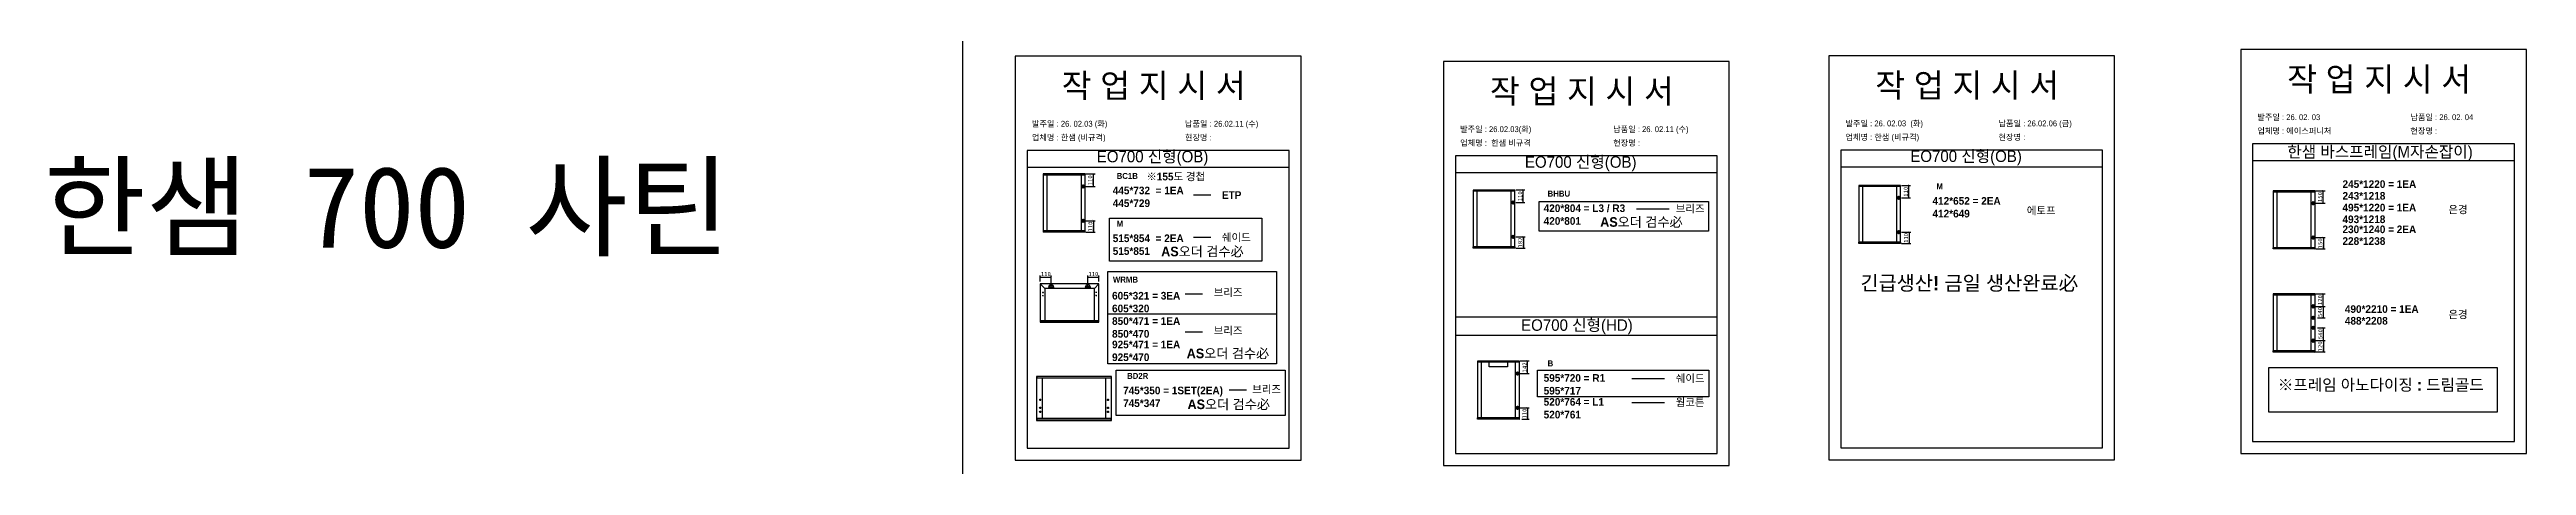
# Model space of a CAD drawing. Header units: millimetres. Extents: x -44117 to 256353, y -2095463 to 65325.
# Drawn here: x 104930 to 119495, y -687746 to -685299 of the extents above; entities that cross this region are included whole.
import ezdxf

# ---------------------------------------------------------------- set-up
doc = ezdxf.new("R2010")
doc.units = ezdxf.units.MM
doc.header["$LTSCALE"] = 10
doc.layers.add('Layer1', color=7, linetype='Continuous', lineweight=70)
doc.styles.add('MtX_Gulim', font='')
doc.styles.get('MtX_Gulim').set_extended_font_data('Gulim', bold=True)
doc.dimstyles.new('ISO-25', dxfattribs={"dimtxt": 2.5, "dimasz": 2.5, "dimexe": 1, "dimexo": 1, "dimtad": 1, "dimtxsty": 'Standard', "dimblk": 'ARCHTICK', "dimcen": 2.5, "dimadec": 0, "dimazin": 0, "dimtfac": 1, "dimtmove": 0, "dimatfit": 3, "dimfxl": 0, "dimarcsym": 0})

msp = doc.modelspace()

# ---------------------------------------------------------------- texts
at = {"linetype": 'Continuous', "style": 'MtX_Gulim'}
for s, height, p in [('BC1B', 35.049344, (111204.64354, -686059.81392)), ('BHBU', 35.049344, (113738.59834, -686164.25393)), ('M', 35.04934, (116025.14529, -686121.05133)), ('M', 35.04934, (111204.64354, -686341.05577)), ('WRMB', 35.049344, (111182.55568, -686669.77287)), ('B', 35.04934, (113738.59834, -687162.64023)), ('BD2R', 35.049344, (111265.72975, -687236.21304))]:
    msp.add_text(s, height=height, dxfattribs=at).set_placement(p)
at = {"color": 1, "linetype": 'Continuous', "style": 'MtX_Gulim'}
for s, height, p in [('AS오더 검수必', 56.637867, (114047.90531, -686341.70993)), ('AS오더 검수必', 56.637867, (111466.37683, -686515.09936)), ('긴급생산! 금일 생산완료必', 84.9568, (115578.16461, -686715.18787)), ('AS오더 검수必', 56.637867, (111616.42752, -687114.63966)), ('AS오더 검수必', 56.637867, (111621.36502, -687414.18144))]:
    msp.add_text(s, height=height, dxfattribs=at).set_placement(p)
at = {"attachment_point": 1}
for s, width, gutter_width, heights, insert, char_height in [('{\\fGulim|b0|i0|c129|p50;작 업 지 시 서}', 3307.3198183, 12.5, [-155.84554], (110881.54481, -685441.73128), 140), ('{\\fGulim|b0|i0|c129|p50;작 업 지 시 서}', 3307.3198183, 12.5, [-155.84554], (115665.19972, -685439.72247), 140), ('{\\fGulim|b0|i0|c129|p50;작 업 지 시 서}', 3307.3198183, 12.5, [-155.84554], (118087.41807, -685403.11201), 140), ('{\\fGulim|b0|i0|c129|p50;작 업 지 시 서}', 3307.3198183, 12.5, [-155.84554], (113399.31359, -685473.73878), 140), ('\\pt11;{\\fGulim|b0|i0|c129|p50;발주일 : 26. 02.03 (화)}', 3307.3198183, 12.5, [34.50412], (110706.33545, -685718.4517), 34.3), ('{\\fGulim|b0|i0|c129|p50;납품일 : 26.02.11 (수)}', 3307.3198183, 12.5, [35.09023], (111606.31344, -685718.4517), 34.3), ('\\pt11;{\\fGulim|b0|i0|c129|p50;발주일 : 26. 02.03  (화)}', 3307.3198183, 12.5, [34.50412], (115489.99036, -685716.44289), 34.3), ('{\\fGulim|b0|i0|c129|p50;납품일 : 26.02.06 (금)}', 3307.3198183, 12.5, [35.09023], (116389.96834, -685716.44289), 34.3), ('\\pt11;{\\fGulim|b0|i0|c129|p50;발주일 : 26. 02. 03}', 3307.3198183, 12.5, [34.50412], (117912.20872, -685679.83244), 34.3), ('{\\fGulim|b0|i0|c129|p50;납품일 : 26. 02. 04}', 3307.3198183, 12.5, [35.09023], (118812.1867, -685679.83244), 34.3), ('{\\fGulim|b0|i0|c129|p50;업체명 : 한샘 (비규격)}', 3307.3198183, 12.5, [36.11279], (110706.33545, -685799.10788), 34.3), ('{\\fGulim|b0|i0|c129|p50;현장명 : }', 3307.3198183, 12.5, [-38.2735], (111606.31344, -685799.10788), 34.3), ('{\\fGulim|b0|i0|c129|p50;업체명 :  한샘 비규격}', 3307.3198183, 12.5, [36.11279], (113224.10423, -685831.11537), 34.3), ('\\pt11;{\\fGulim|b0|i0|c129|p50;발주일 : 26.02.03(화)}', 3307.3198183, 12.5, [34.50412], (113224.10423, -685750.4592), 34.3), ('{\\fGulim|b0|i0|c129|p50;현장명 : }', 3307.3198183, 12.5, [-38.2735], (114124.08221, -685831.11537), 34.3), ('{\\fGulim|b0|i0|c129|p50;납품일 : 26. 02.11 (수)}', 3307.3198183, 12.5, [57.68947], (114124.08221, -685750.4592), 34.3), ('{\\fGulim|b0|i0|c129|p50;업체명 : 한샘 (비규격)}', 3307.3198183, 12.5, [36.11279], (115489.99036, -685797.09907), 34.3), ('{\\fGulim|b0|i0|c129|p50;현장명 : }', 3307.3198183, 12.5, [-38.2735], (116389.96834, -685797.09907), 34.3), ('{\\fGulim|b0|i0|c129|p50;업체명 : 에이스퍼니처}', 3307.3198183, 12.5, [36.11279], (117912.20872, -685760.48861), 34.3), ('{\\fGulim|b0|i0|c129|p50;한샘 바스프레임(M자손잡이)}', 1597.0710432, 6.03612, [-85.06834], (118088.28502, -685866.54746), 67.6045736), ('{\\fGulim|b0|i0|c129|p50;현장명 : }', 3307.3198183, 12.5, [-38.2735], (118812.1867, -685760.48861), 34.3), ('{\\f굴림|b0|i0|c129|p50;한샘} 700 {\\f굴림|b0|i0|c129|p50;사틴}', 5072.1082947, 2395.6482, [-533.35869], (104895.62473, -685985.35486), 479.1296392), ('{\\fGulim|b0|i0|c129|p50;EO700 신형(OB)}', 1597.0710432, 6.03612, [-85.06834], (111087.57113, -685894.78568), 67.6045736), ('{\\fGulim|b0|i0|c129|p50;EO700 신형(OB)}', 1597.0710432, 6.03612, [-85.06834], (113605.33991, -685926.79317), 67.6045736), ('{\\fGulim|b0|i0|c129|p50;EO700 신형(OB)}', 1597.0710432, 6.03612, [-85.06834], (115871.22604, -685892.77687), 67.6045736), ('{\\f굴림|b1|i0|c129|p50;445*732  = 1EA\\P\\C1;445*729}', 13607.1496112, 175, [-121.36905], (111181.41638, -686105.50096), 45), ('{\\f굴림|b1|i0|c129|p50;※155도 경첩}', 13607.1496112, 175, [-50.11905], (111379.27457, -686023.85131), 45), ('{\\f굴림|b1|i0|c129|p50;ETP}', 13607.1496112, 175, [-46.07143], (111823.4158, -686132.21411), 45), ('{\\f굴림|b1|i0|c129|p50;245*1220 = 1EA }', 13607.1496112, 175, [-46.36905], (118412.8079, -686068.10117), 45), ('{\\f굴림|b1|i0|c129|p50;\\C1;243*1218}', 13607.1496112, 175, [-46.25], (118412.8079, -686136.91103), 45), ('{\\f굴림|b1|i0|c129|p50;420*804 = L3 / R3^J\\C1;420*801}', 13607.1496112, 175, [-125.41667], (113715.37118, -686209.94097), 45), ('{\\f굴림|b1|i0|c129|p50;브리즈}', 13607.1496112, 175, [-50], (114492.32212, -686212.48159), 45), ('{\\f굴림|b1|i0|c129|p50;412*652 = 2EA\\P\\C1;412*649}', 13607.1496112, 175, [-121.36905], (116001.91813, -686166.73837), 45), ('{\\f굴림|b1|i0|c129|p50;에토프}', 13607.1496112, 175, [-50.05952], (116556.40225, -686223.80911), 45), ('{\\f굴림|b1|i0|c129|p50;495*1220 = 1EA }', 13607.1496112, 175, [-46.36905], (118412.8079, -686206.2068), 45), ('{\\f굴림|b1|i0|c129|p50;\\C1;493*1218}', 13607.1496112, 175, [-46.25], (118412.8079, -686275.01666), 45), ('{\\f굴림|b1|i0|c129|p50;은경}', 13607.1496112, 175, [-50.11905], (119035.70007, -686217.96415), 45), ('{\\f굴림|b1|i0|c129|p50;515*854  = 2EA\\P\\C1;515*851}', 13607.1496112, 175, [-121.36905], (111181.41638, -686386.74281), 45), ('{\\f굴림|b1|i0|c129|p50;쉐이드}', 13607.1496112, 175, [-50], (111823.4158, -686381.36498), 45), ('{\\f굴림|b1|i0|c129|p50;230*1240 = 2EA }', 13607.1496112, 175, [46.36905], (118412.8079, -686334.09818), 45), ('{\\f굴림|b1|i0|c129|p50;\\C1;228*1238}', 13607.1496112, 175, [46.25], (118412.8079, -686402.90804), 45), ('{\\f굴림|b1|i0|c129|p50;605*321 = 3EA\\P\\C1;605*320}', 13607.1496112, 175, [-121.25], (111177.55048, -686724.51298), 45), ('{\\f굴림|b1|i0|c129|p50;브리즈}', 13607.1496112, 175, [-50], (111775.13492, -686704.71078), 45), ('{\\f굴림|b1|i0|c129|p50;850*471 = 1EA\\P\\C1;850*470}', 13607.1496112, 175, [-121.36905], (111177.55048, -686873.54665), 45), ('{\\fGulim|b0|i0|c129|p50;EO700 신형(HD)}', 1597.0710432, 6.03612, [-85.06834], (113582.84805, -686885.87301), 67.6045736), ('{\\f굴림|b1|i0|c129|p50;490*2210 = 1EA }', 13607.1496112, 175, [-46.36905], (118426.87317, -686803.07104), 45), ('{\\f굴림|b1|i0|c129|p50;\\C1;488*2208}', 13607.1496112, 175, [-46.19048], (118426.87317, -686871.8809), 45), ('{\\f굴림|b1|i0|c129|p50;은경}', 13607.1496112, 175, [-50.11905], (119035.70007, -686834.95365), 45), ('{\\f굴림|b1|i0|c129|p50;925*471 = 1EA\\P\\C1;925*470}', 13607.1496112, 175, [-121.36905], (111177.55048, -687011.43762), 45), ('{\\f굴림|b1|i0|c129|p50;브리즈}', 13607.1496112, 175, [-50], (111775.13492, -686929.7934), 45), ('{\\f굴림|b1|i0|c129|p50;745*350 = 1SET(2EA)^J\\C1;745*347}', 13607.1496112, 175, [-126.36905], (111242.50259, -687281.90008), 45), ('{\\f굴림|b1|i0|c129|p50;브리즈}', 13607.1496112, 175, [-50], (112001.39915, -687274.54674), 45), ('{\\f굴림|b1|i0|c129|p50;595*720 = R1^J\\C1;595*717}', 13607.1496112, 175, [-121.36905], (113715.37118, -687208.32727), 45), ('{\\f굴림|b1|i0|c129|p50;쉐이드}', 13607.1496112, 175, [-50], (114492.32212, -687210.86789), 45), ('{\\f굴림|b1|i0|c129|p50;※프레임 아노다이징 : 드림골드}', 20410.7244168, 262.5, [-75.26786], (118032.12391, -687237.40775), 67.5), ('{\\f굴림|b1|i0|c129|p50;520*764 = L1^J\\C1;520*761}', 13607.1496112, 175, [-121.36905], (113715.37118, -687349.00391), 45), ('{\\f굴림|b1|i0|c129|p50;웜코튼}', 13607.1496112, 175, [-48.57143], (114492.32212, -687351.54453), 45)]:
    msp.add_mtext_dynamic_manual_height_columns(s, width=width, gutter_width=gutter_width, heights=heights, dxfattribs=dict(at, insert=insert, char_height=char_height))

# ---------------------------------------------------------------- blocks, each defined once
blk = doc.blocks.new('_ArchTick')
at = {"color": 0, "linetype": 'ByBlock', "const_width": 0.15}
blk.add_lwpolyline([(-0.5, -0.5), (0.5, 0.5)], dxfattribs=at)
blk = doc.blocks.new('*D4724')
at = {"color": 0, "lineweight": -2}
for p, q in [((111024, -686031), (111078, -686031)), ((111024, -686104), (111078, -686104)), ((111068, -686104), (111068, -686031))]:
    blk.add_line(p, q, dxfattribs=at)
at = {"layer": 'Defpoints', "color": 0}
for p in [(111009, -686031), (111009, -686104), (111068, -686031)]:
    blk.add_point(p, dxfattribs=at)
at = {"color": 0, "lineweight": -2, "xscale": 10, "yscale": 10, "zscale": 10}
for p, rotation in [((111068, -686031), 90), ((111068, -686104), 270)]:
    blk.add_blockref('_ArchTick', p, dxfattribs=dict(at, rotation=rotation))
at = {"color": 0, "insert": (111049, -686068), "char_height": 25, "attachment_point": 5, "rotation": 90}
blk.add_mtext('110', dxfattribs=at)
blk = doc.blocks.new('*D4725')
at = {"color": 0, "lineweight": -2}
for p, q in [((111024, -686306), (111079, -686306)), ((111024, -686373), (111079, -686373)), ((111069, -686306), (111069, -686373))]:
    blk.add_line(p, q, dxfattribs=at)
at = {"layer": 'Defpoints', "color": 0}
for p in [(111009, -686306), (111009, -686373), (111069, -686373)]:
    blk.add_point(p, dxfattribs=at)
at = {"color": 0, "lineweight": -2, "xscale": 10, "yscale": 10, "zscale": 10}
for p, rotation in [((111069, -686306), 90), ((111069, -686373), 270)]:
    blk.add_blockref('_ArchTick', p, dxfattribs=dict(at, rotation=rotation))
at = {"color": 0, "insert": (111050, -686340), "char_height": 25, "attachment_point": 5, "rotation": 90}
blk.add_mtext('110', dxfattribs=at)
blk = doc.blocks.new('*D4726')
at = {"color": 0, "lineweight": -2}
for p, q in [((113577, -687131), (113631, -687131)), ((113621, -687205), (113621, -687131)), ((113577, -687205), (113631, -687205))]:
    blk.add_line(p, q, dxfattribs=at)
at = {"layer": 'Defpoints', "color": 0}
for p in [(113562, -687131), (113621, -687131), (113562, -687205)]:
    blk.add_point(p, dxfattribs=at)
at = {"color": 0, "lineweight": -2, "xscale": 10, "yscale": 10, "zscale": 10}
for p, rotation in [((113621, -687131), 90), ((113621, -687205), 270)]:
    blk.add_blockref('_ArchTick', p, dxfattribs=dict(at, rotation=rotation))
at = {"color": 0, "insert": (113603, -687168), "char_height": 25, "attachment_point": 5, "rotation": 90}
blk.add_mtext('142', dxfattribs=at)
blk = doc.blocks.new('*D4727')
at = {"color": 0, "lineweight": -2}
for p, q in [((113577, -687407), (113631, -687407)), ((113621, -687407), (113621, -687474)), ((113587, -687474), (113631, -687474))]:
    blk.add_line(p, q, dxfattribs=at)
at = {"layer": 'Defpoints', "color": 0}
for p in [(113562, -687407), (113572, -687474), (113621, -687474)]:
    blk.add_point(p, dxfattribs=at)
at = {"color": 0, "lineweight": -2, "xscale": 10, "yscale": 10, "zscale": 10}
for p, rotation in [((113621, -687407), 90), ((113621, -687474), 270)]:
    blk.add_blockref('_ArchTick', p, dxfattribs=dict(at, rotation=rotation))
at = {"color": 0, "insert": (113603, -687440), "char_height": 25, "attachment_point": 5, "rotation": 90}
blk.add_mtext('110', dxfattribs=at)
blk = doc.blocks.new('*D4728')
at = {"color": 0, "lineweight": -2}
for p, q in [((110755, -686663), (110755, -686628)), ((110755, -686638), (110820, -686638)), ((110820, -686675), (110820, -686628))]:
    blk.add_line(p, q, dxfattribs=at)
at = {"layer": 'Defpoints', "color": 0}
for p in [(110755, -686678), (110820, -686638), (110820, -686690)]:
    blk.add_point(p, dxfattribs=at)
at = {"color": 0, "lineweight": -2, "xscale": 10, "yscale": 10, "zscale": 10, "rotation": 180}
blk.add_blockref('_ArchTick', (110755, -686638), dxfattribs=at)
at = {"color": 0, "lineweight": -2, "xscale": 10, "yscale": 10, "zscale": 10}
blk.add_blockref('_ArchTick', (110820, -686638), dxfattribs=at)
at = {"color": 0, "insert": (110788, -686619), "char_height": 25, "attachment_point": 5}
blk.add_mtext('110', dxfattribs=at)
blk = doc.blocks.new('*D4729')
at = {"color": 0, "lineweight": -2}
for p, q in [((111035, -686675), (111035, -686628)), ((111035, -686638), (111100, -686638)), ((111100, -686663), (111100, -686628))]:
    blk.add_line(p, q, dxfattribs=at)
at = {"layer": 'Defpoints', "color": 0}
for p in [(111035, -686690), (111100, -686638), (111100, -686678)]:
    blk.add_point(p, dxfattribs=at)
at = {"color": 0, "lineweight": -2, "xscale": 10, "yscale": 10, "zscale": 10, "rotation": 180}
blk.add_blockref('_ArchTick', (111035, -686638), dxfattribs=at)
at = {"color": 0, "lineweight": -2, "xscale": 10, "yscale": 10, "zscale": 10}
blk.add_blockref('_ArchTick', (111100, -686638), dxfattribs=at)
at = {"color": 0, "insert": (111068, -686619), "char_height": 25, "attachment_point": 5}
blk.add_mtext('110', dxfattribs=at)
blk = doc.blocks.new('*D4730')
at = {"color": 0, "lineweight": -2}
for p, q in [((113551, -686125), (113605, -686125)), ((113595, -686199), (113595, -686125)), ((113551, -686199), (113605, -686199))]:
    blk.add_line(p, q, dxfattribs=at)
at = {"layer": 'Defpoints', "color": 0}
for p in [(113536, -686125), (113595, -686125), (113536, -686199)]:
    blk.add_point(p, dxfattribs=at)
at = {"color": 0, "lineweight": -2, "xscale": 10, "yscale": 10, "zscale": 10}
for p, rotation in [((113595, -686125), 90), ((113595, -686199), 270)]:
    blk.add_blockref('_ArchTick', p, dxfattribs=dict(at, rotation=rotation))
at = {"color": 0, "insert": (113577, -686162), "char_height": 25, "attachment_point": 5, "rotation": 90}
blk.add_mtext('110', dxfattribs=at)
blk = doc.blocks.new('*D4731')
at = {"color": 0, "lineweight": -2}
for p, q in [((113551, -686401), (113606, -686401)), ((113596, -686401), (113596, -686468)), ((113551, -686468), (113606, -686468))]:
    blk.add_line(p, q, dxfattribs=at)
at = {"layer": 'Defpoints', "color": 0}
for p in [(113536, -686401), (113536, -686468), (113596, -686468)]:
    blk.add_point(p, dxfattribs=at)
at = {"color": 0, "lineweight": -2, "xscale": 10, "yscale": 10, "zscale": 10}
for p, rotation in [((113596, -686401), 90), ((113596, -686468), 270)]:
    blk.add_blockref('_ArchTick', p, dxfattribs=dict(at, rotation=rotation))
at = {"color": 0, "insert": (113578, -686434), "char_height": 25, "attachment_point": 5, "rotation": 90}
blk.add_mtext('182', dxfattribs=at)
blk = doc.blocks.new('*D4732')
at = {"color": 0, "lineweight": -2}
for p, q in [((118256, -686130), (118310, -686130)), ((118300, -686203), (118300, -686130)), ((118256, -686203), (118310, -686203))]:
    blk.add_line(p, q, dxfattribs=at)
at = {"layer": 'Defpoints', "color": 0}
for p in [(118241, -686130), (118300, -686130), (118241, -686203)]:
    blk.add_point(p, dxfattribs=at)
at = {"color": 0, "lineweight": -2, "xscale": 10, "yscale": 10, "zscale": 10}
for p, rotation in [((118300, -686130), 90), ((118300, -686203), 270)]:
    blk.add_blockref('_ArchTick', p, dxfattribs=dict(at, rotation=rotation))
at = {"color": 0, "insert": (118281, -686167), "char_height": 25, "attachment_point": 5, "rotation": 90}
blk.add_mtext('150', dxfattribs=at)
blk = doc.blocks.new('*D4733')
at = {"color": 0, "lineweight": -2}
for p, q in [((118256, -686405), (118311, -686405)), ((118301, -686405), (118301, -686472)), ((118256, -686472), (118311, -686472))]:
    blk.add_line(p, q, dxfattribs=at)
at = {"layer": 'Defpoints', "color": 0}
for p in [(118241, -686405), (118241, -686472), (118301, -686472)]:
    blk.add_point(p, dxfattribs=at)
at = {"color": 0, "lineweight": -2, "xscale": 10, "yscale": 10, "zscale": 10}
for p, rotation in [((118301, -686405), 90), ((118301, -686472), 270)]:
    blk.add_blockref('_ArchTick', p, dxfattribs=dict(at, rotation=rotation))
at = {"color": 0, "insert": (118282, -686439), "char_height": 25, "attachment_point": 5, "rotation": 90}
blk.add_mtext('150', dxfattribs=at)
blk = doc.blocks.new('*D4734')
at = {"color": 0, "lineweight": -2}
for p, q in [((118256, -686736), (118310, -686736)), ((118300, -686810), (118300, -686736)), ((118256, -686810), (118310, -686810))]:
    blk.add_line(p, q, dxfattribs=at)
at = {"layer": 'Defpoints', "color": 0}
for p in [(118241, -686736), (118300, -686736), (118241, -686810)]:
    blk.add_point(p, dxfattribs=at)
at = {"color": 0, "lineweight": -2, "xscale": 10, "yscale": 10, "zscale": 10}
for p, rotation in [((118300, -686736), 90), ((118300, -686810), 270)]:
    blk.add_blockref('_ArchTick', p, dxfattribs=dict(at, rotation=rotation))
at = {"color": 0, "insert": (118281, -686773), "char_height": 25, "attachment_point": 5, "rotation": 90}
blk.add_mtext('120', dxfattribs=at)
blk = doc.blocks.new('*D4735')
at = {"color": 0, "lineweight": -2}
for p, q in [((118256, -687011), (118311, -687011)), ((118301, -687011), (118301, -687078)), ((118256, -687078), (118311, -687078))]:
    blk.add_line(p, q, dxfattribs=at)
at = {"layer": 'Defpoints', "color": 0}
for p in [(118241, -687011), (118241, -687078), (118301, -687078)]:
    blk.add_point(p, dxfattribs=at)
at = {"color": 0, "lineweight": -2, "xscale": 10, "yscale": 10, "zscale": 10}
for p, rotation in [((118301, -687011), 90), ((118301, -687078), 270)]:
    blk.add_blockref('_ArchTick', p, dxfattribs=dict(at, rotation=rotation))
at = {"color": 0, "insert": (118282, -687045), "char_height": 25, "attachment_point": 5, "rotation": 90}
blk.add_mtext('120', dxfattribs=at)
blk = doc.blocks.new('*D4736')
at = {"color": 0, "lineweight": -2}
for p, q in [((118266, -686935), (118311, -686935)), ((118266, -687011), (118311, -687011)), ((118301, -687011), (118301, -686935))]:
    blk.add_line(p, q, dxfattribs=at)
at = {"layer": 'Defpoints', "color": 0}
for p in [(118251, -686935), (118251, -687011), (118301, -686935)]:
    blk.add_point(p, dxfattribs=at)
at = {"color": 0, "lineweight": -2, "xscale": 10, "yscale": 10, "zscale": 10}
for p, rotation in [((118301, -686935), 90), ((118301, -687011), 270)]:
    blk.add_blockref('_ArchTick', p, dxfattribs=dict(at, rotation=rotation))
at = {"color": 0, "insert": (118282, -686973), "char_height": 25, "attachment_point": 5, "rotation": 90}
blk.add_mtext('540', dxfattribs=at)
blk = doc.blocks.new('*D4737')
at = {"color": 0, "lineweight": -2}
for p, q in [((118266, -686810), (118310, -686810)), ((118266, -686877), (118310, -686877)), ((118300, -686810), (118300, -686877))]:
    blk.add_line(p, q, dxfattribs=at)
at = {"layer": 'Defpoints', "color": 0}
for p in [(118251, -686810), (118251, -686877), (118300, -686877)]:
    blk.add_point(p, dxfattribs=at)
at = {"color": 0, "lineweight": -2, "xscale": 10, "yscale": 10, "zscale": 10}
for p, rotation in [((118300, -686810), 90), ((118300, -686877), 270)]:
    blk.add_blockref('_ArchTick', p, dxfattribs=dict(at, rotation=rotation))
at = {"color": 0, "insert": (118281, -686843), "char_height": 25, "attachment_point": 5, "rotation": 90}
blk.add_mtext('540', dxfattribs=at)
blk = doc.blocks.new('*D4738')
at = {"color": 0, "lineweight": -2}
for p, q in [((115819, -686098), (115873, -686098)), ((115863, -686171), (115863, -686098)), ((115819, -686171), (115873, -686171))]:
    blk.add_line(p, q, dxfattribs=at)
at = {"layer": 'Defpoints', "color": 0}
for p in [(115804, -686098), (115863, -686098), (115804, -686171)]:
    blk.add_point(p, dxfattribs=at)
at = {"color": 0, "lineweight": -2, "xscale": 10, "yscale": 10, "zscale": 10}
for p, rotation in [((115863, -686098), 90), ((115863, -686171), 270)]:
    blk.add_blockref('_ArchTick', p, dxfattribs=dict(at, rotation=rotation))
at = {"color": 0, "insert": (115845, -686135), "char_height": 25, "attachment_point": 5, "rotation": 90}
blk.add_mtext('110', dxfattribs=at)
blk = doc.blocks.new('*D4739')
at = {"color": 0, "lineweight": -2}
for p, q in [((115819, -686373), (115874, -686373)), ((115819, -686440), (115874, -686440)), ((115864, -686373), (115864, -686440))]:
    blk.add_line(p, q, dxfattribs=at)
at = {"layer": 'Defpoints', "color": 0}
for p in [(115804, -686373), (115804, -686440), (115864, -686440)]:
    blk.add_point(p, dxfattribs=at)
at = {"color": 0, "lineweight": -2, "xscale": 10, "yscale": 10, "zscale": 10}
for p, rotation in [((115864, -686373), 90), ((115864, -686440), 270)]:
    blk.add_blockref('_ArchTick', p, dxfattribs=dict(at, rotation=rotation))
at = {"color": 0, "insert": (115846, -686407), "char_height": 25, "attachment_point": 5, "rotation": 90}
blk.add_mtext('110', dxfattribs=at)

# ---------------------------------------------------------------- dimensions: what is measured, and where the dimension line sits
for base, p1, p2, text, picture, middle in [((111068.18245, -686030.85332), (111008.56868, -686104.4698), (111008.56868, -686030.85332), '110', '*D4724', (111049.43245, -686067.66156)), ((113595.4592, -686125.3713), (113535.84543, -686198.98778), (113535.84543, -686125.3713), '110', '*D4730', (113576.7092, -686162.17954)), ((115863.41805, -686097.83689), (115803.80428, -686171.45336), (115803.80428, -686097.83689), '110', '*D4738', (115844.66805, -686134.64513)), ((118300.22039, -686129.76441), (118240.60662, -686203.38089), (118240.60662, -686129.76441), '150', '*D4732', (118281.47039, -686166.57265)), ((111069.13593, -686373.23213), (111008.56868, -686306.34775), (111008.56868, -686373.23213), '110', '*D4725', (111050.38593, -686339.78994)), ((115864.37153, -686440.2157), (115803.80428, -686373.33132), (115803.80428, -686440.2157), '110', '*D4739', (115845.62153, -686406.77351)), ((118301.17387, -686472.14323), (118240.60662, -686405.25885), (118240.60662, -686472.14323), '150', '*D4733', (118282.42387, -686438.70104)), ((118300.22039, -686735.90042), (118240.60662, -686809.5169), (118240.60662, -686735.90042), '120', '*D4734', (118281.47039, -686772.70866)), ((118301.17387, -687078.27923), (118240.60662, -687011.39486), (118240.60662, -687078.27923), '120', '*D4735', (118282.42387, -687044.83705)), ((113621.45422, -687131.13657), (113561.84045, -687204.75305), (113561.84045, -687131.13657), '142', '*D4726', (113602.70422, -687167.94481)), ((113621.45422, -687473.51539), (113561.84045, -687406.63101), (113572.47843, -687473.51539), '110', '*D4727', (113602.70422, -687440.0732))]:
    dim = msp.add_linear_dim(base=base, p1=p1, p2=p2, angle=90, text=text, dimstyle='ISO-25', override={"dimscale": 10, "dimasz": 1, "dimexo": 1.5, "dimtxsty": 'Standard'})
    dim.commit()
    dim.dimension.update_dxf_attribs({"geometry": picture, "text_midpoint": middle})
for base, p1, p2, text, picture, middle in [((113596.41267, -686467.75012), (113535.84543, -686400.86574), (113535.84543, -686467.75012), '182', '*D4731', (113596.41267, -686434.30793)), ((118300.22039, -686876.79634), (118251.2446, -686809.5169), (118251.2446, -686876.79634), '540', '*D4737', (118300.22039, -686843.15662)), ((118301.17387, -686935.44585), (118251.2446, -687011.39486), (118251.2446, -686935.44585), '540', '*D4736', (118301.17387, -686973.42035))]:
    dim = msp.add_linear_dim(base=base, p1=p1, p2=p2, angle=90, text=text, dimstyle='ISO-25', override={"dimscale": 10, "dimasz": 1, "dimexo": 1.5, "dimtxsty": 'Standard'})
    dim.commit()
    dim.dimension.update_dxf_attribs({"geometry": picture, "text_midpoint": middle, "dimtype": 160})
for base, p1, p2, picture, middle in [((110819.78157, -686638.16151), (110755.26152, -686677.74191), (110819.78157, -686690.46834), '*D4728', (110787.52155, -686619.41151)), ((111099.85139, -686638.16151), (111035.33135, -686690.46834), (111099.85139, -686677.74191), '*D4729', (111067.59137, -686619.41151))]:
    dim = msp.add_linear_dim(base=base, p1=p1, p2=p2, text='110', dimstyle='ISO-25', override={"dimscale": 10, "dimasz": 1, "dimexo": 1.5, "dimtxsty": 'Standard'})
    dim.commit()
    dim.dimension.update_dxf_attribs({"geometry": picture, "text_midpoint": middle})

# ---------------------------------------------------------------- linework, layer by layer
for p, q in [((119424.61147, -685854.11923), (117884.61147, -685854.11923)), ((112218.7382, -685892.73849), (110678.7382, -685892.73849)), ((112218.7382, -685992.73849), (110678.7382, -685992.73849)), ((114736.50698, -685924.74599), (113196.50698, -685924.74599)), ((117002.39311, -685890.72968), (115462.39311, -685890.72968)), ((117002.39311, -685990.72968), (115462.39311, -685990.72968)), ((119424.61147, -685954.11923), (117884.61147, -685954.11923)), ((110772.70602, -686031.09928), (110772.70602, -686372.98616)), ((111019.20666, -686031.54201), (110772.70602, -686031.54201)), ((111019.20666, -686038.23217), (110772.70602, -686038.23217)), ((111018.9607, -686030.85332), (110772.95198, -686030.85332)), ((110794.59662, -686037.74025), (110794.59662, -686365.85328)), ((110997.0701, -686365.85328), (110997.0701, -686038.23217)), ((111017.97685, -686038.23217), (111017.97685, -686030.85332)), ((111019.20666, -686372.98616), (111019.20666, -686031.09928)), ((111757.95697, -686154.8194), (111656.33546, -686154.8194)), ((114736.50698, -686024.74599), (113196.50698, -686024.74599)), ((113299.98277, -686125.61727), (113299.98277, -686467.50415)), ((113546.48341, -686126.06), (113299.98277, -686126.06)), ((113546.48341, -686132.75016), (113299.98277, -686132.75016)), ((113546.23745, -686125.3713), (113300.22873, -686125.3713)), ((113321.87337, -686132.25823), (113321.87337, -686460.37127)), ((113524.34685, -686460.37127), (113524.34685, -686132.75016)), ((113545.2536, -686132.75016), (113545.2536, -686125.3713)), ((113546.48341, -686467.50415), (113546.48341, -686125.61727)), ((115567.94162, -686098.08285), (115567.94162, -686439.96973)), ((115814.44227, -686098.52558), (115567.94162, -686098.52558)), ((115814.44227, -686105.21574), (115567.94162, -686105.21574)), ((115814.1963, -686097.83689), (115568.18759, -686097.83689)), ((115589.83222, -686104.72382), (115589.83222, -686432.83685)), ((115792.3057, -686432.83685), (115792.3057, -686105.21574)), ((115813.21246, -686105.21574), (115813.21246, -686097.83689)), ((115814.44227, -686439.96973), (115814.44227, -686098.08285)), ((118004.74396, -686130.01037), (118004.74396, -686471.89726)), ((118251.2446, -686130.4531), (118004.74396, -686130.4531)), ((118251.2446, -686137.14326), (118004.74396, -686137.14326)), ((118250.99864, -686129.76441), (118004.98992, -686129.76441)), ((118026.63456, -686136.65134), (118026.63456, -686464.76437)), ((118229.10804, -686464.76437), (118229.10804, -686137.14326)), ((118250.01479, -686137.14326), (118250.01479, -686129.76441)), ((118251.2446, -686471.89726), (118251.2446, -686130.01037)), ((114262.27593, -686235.32649), (114454.41915, -686235.32649)), ((111019.20666, -686365.85328), (110772.70602, -686365.85328)), ((111019.20666, -686372.54344), (110772.70602, -686372.54344)), ((111018.9607, -686373.23213), (110772.95198, -686373.23213)), ((110773.93583, -686373.23213), (110773.93583, -686365.85328)), ((111017.97685, -686365.85328), (111017.97685, -686373.23213)), ((111757.95697, -686403.97027), (111656.33546, -686403.97027)), ((115814.44227, -686432.83685), (115567.94162, -686432.83685)), ((115814.44227, -686439.52701), (115567.94162, -686439.52701)), ((115814.1963, -686440.2157), (115568.18759, -686440.2157)), ((115569.17143, -686440.2157), (115569.17143, -686432.83685)), ((115813.21246, -686432.83685), (115813.21246, -686440.2157)), ((113546.48341, -686460.37127), (113299.98277, -686460.37127)), ((113546.48341, -686467.06143), (113299.98277, -686467.06143)), ((113546.23745, -686467.75012), (113300.22873, -686467.75012)), ((113301.21258, -686467.75012), (113301.21258, -686460.37127)), ((113545.2536, -686460.37127), (113545.2536, -686467.75012)), ((118251.2446, -686464.76437), (118004.74396, -686464.76437)), ((118251.2446, -686471.45453), (118004.74396, -686471.45453)), ((118250.99864, -686472.14323), (118004.98992, -686472.14323)), ((118005.97377, -686472.14323), (118005.97377, -686464.76437)), ((118250.01479, -686464.76437), (118250.01479, -686472.14323)), ((110754.96556, -686677.74191), (110754.96556, -686902.08224)), ((110781.30631, -686704.08266), (110755.05225, -686677.53263)), ((111099.85139, -686677.44595), (110755.26152, -686677.44595)), ((110768.28392, -686727.16782), (110774.20319, -686727.16782)), ((110771.24356, -686724.20818), (110771.24356, -686730.12745)), ((110781.30631, -686704.08266), (110781.30631, -686894.09122)), ((111073.80661, -686704.08266), (110781.30631, -686704.08266)), ((110835.92499, -686690.46834), (110803.63816, -686690.46834)), ((110808.83092, -686696.38761), (110804.09551, -686696.38761)), ((110806.46321, -686694.0199), (110806.46321, -686698.75532)), ((110819.78157, -686706.61176), (110819.78157, -686674.32493)), ((110835.46764, -686696.38761), (110830.73222, -686696.38761)), ((110833.09993, -686694.0199), (110833.09993, -686698.75532)), ((111019.18794, -686690.46834), (111051.47477, -686690.46834)), ((111024.38071, -686696.38761), (111019.64529, -686696.38761)), ((111022.013, -686694.0199), (111022.013, -686698.75532)), ((111035.33136, -686706.61176), (111035.33136, -686674.32493)), ((111051.01743, -686696.38761), (111046.28201, -686696.38761)), ((111048.64972, -686694.0199), (111048.64972, -686698.75532)), ((111073.80661, -686704.08266), (111100.06067, -686677.53263)), ((111073.80661, -686893.4993), (111073.80661, -686704.08266)), ((111086.82901, -686727.16782), (111080.90974, -686727.16782)), ((111083.86937, -686724.20818), (111083.86937, -686730.12745)), ((111100.14736, -686902.08224), (111100.14736, -686677.74191)), ((111709.67609, -686737.33586), (111608.05459, -686737.33586)), ((118004.74396, -686736.14638), (118004.74396, -687078.03326)), ((118251.2446, -686736.58911), (118004.74396, -686736.58911)), ((118250.99864, -686735.90042), (118004.98992, -686735.90042)), ((118250.01479, -686743.27927), (118250.01479, -686735.90042)), ((118251.2446, -687078.03326), (118251.2446, -686736.14638)), ((110768.28392, -686746.10948), (110774.20319, -686746.10948)), ((110771.24356, -686743.14984), (110771.24356, -686749.06911)), ((111086.82901, -686746.10948), (111080.90974, -686746.10948)), ((111083.86937, -686743.14984), (111083.86937, -686749.06911)), ((112144.86779, -686856.47492), (111152.47069, -686856.47492)), ((114736.50698, -686873.37434), (113196.50698, -686873.37434)), ((118251.2446, -686743.27927), (118004.74396, -686743.27927)), ((118026.63456, -686742.78735), (118026.63456, -687070.90038)), ((118229.10804, -687070.90038), (118229.10804, -686743.27927)), ((110754.96556, -686893.4993), (111100.14736, -686893.4993)), ((110754.96556, -686901.5495), (111099.85139, -686901.5495)), ((110755.26152, -686902.3782), (111099.85139, -686902.3782)), ((110756.44538, -686893.4993), (110756.44538, -686902.3782)), ((111098.66754, -686902.3782), (111098.66754, -686893.4993)), ((111709.67609, -686962.41849), (111608.05459, -686962.41849)), ((114736.50698, -686980.3443), (113196.50698, -686980.3443)), ((113325.97779, -687131.38253), (113325.97779, -687473.26942)), ((113572.47843, -687131.82526), (113325.97779, -687131.82526)), ((113572.47843, -687138.51542), (113325.97779, -687138.51542)), ((113572.23247, -687131.13657), (113326.22375, -687131.13657)), ((113347.86839, -687138.0235), (113347.86839, -687466.13653)), ((113550.34187, -687466.13653), (113550.34187, -687138.51542)), ((113571.24862, -687138.51542), (113571.24862, -687131.13657)), ((113572.47843, -687473.26942), (113572.47843, -687131.38253)), ((118251.2446, -687070.90038), (118004.74396, -687070.90038)), ((118251.2446, -687077.59054), (118004.74396, -687077.59054)), ((118250.99864, -687078.27923), (118004.98992, -687078.27923)), ((118005.97377, -687078.27923), (118005.97377, -687070.90038)), ((118250.01479, -687070.90038), (118250.01479, -687078.27923)), ((110733.75196, -687222.25127), (110733.75196, -687480.69334)), ((111174.36236, -687222.91774), (110733.75196, -687222.91774)), ((111174.36236, -687232.98884), (110733.75196, -687232.98884)), ((111173.9921, -687221.88101), (110734.12222, -687221.88101)), ((110735.60326, -687221.88101), (110735.60326, -687232.98884)), ((110767.07543, -687232.98884), (110767.07543, -687469.95577)), ((111141.03888, -687469.95577), (111141.03888, -687232.98884)), ((111172.51105, -687221.88101), (111172.51105, -687232.98884)), ((111174.36236, -687480.69334), (111174.36236, -687222.25127)), ((111968.19477, -687301.74354), (111866.57781, -687301.74354)), ((114234.41917, -687233.71279), (114426.56239, -687233.71279)), ((110760.96613, -687359.61804), (110748.74752, -687359.61804)), ((110760.96613, -687407.01143), (110748.74752, -687407.01143)), ((110760.96613, -687430.70812), (110748.74752, -687430.70812)), ((110754.85682, -687353.50874), (110754.85682, -687365.72734)), ((110754.85682, -687400.90212), (110754.85682, -687413.12073)), ((110754.85682, -687424.59882), (110754.85682, -687436.81743)), ((111147.14819, -687359.61804), (111159.36679, -687359.61804)), ((111147.14819, -687407.01143), (111159.36679, -687407.01143)), ((111147.14819, -687430.70812), (111159.36679, -687430.70812)), ((111153.25749, -687353.50874), (111153.25749, -687365.72734)), ((111153.25749, -687400.90212), (111153.25749, -687413.12073)), ((111153.25749, -687424.59882), (111153.25749, -687436.81743)), ((113572.47843, -687466.13653), (113325.97779, -687466.13653)), ((113327.2076, -687473.51539), (113327.2076, -687466.13653)), ((113571.24862, -687466.13653), (113571.24862, -687473.51539)), ((114234.41917, -687374.38943), (114426.56239, -687374.38943)), ((111174.36236, -687469.95577), (110733.75196, -687469.95577)), ((111174.36236, -687480.02687), (110733.75196, -687480.02687)), ((110734.12222, -687481.0636), (111173.9921, -687481.0636)), ((110735.60326, -687469.95577), (110735.60326, -687481.0636)), ((111172.51105, -687481.0636), (111172.51105, -687469.95577)), ((113572.47843, -687472.82669), (113325.97779, -687472.82669)), ((113572.23247, -687473.51539), (113326.22375, -687473.51539))]:
    msp.add_line(p, q)
at = {"color": 1}
for p in [(110300.49669, 21924.9366), (110300.49669, 14161.07811), (110300.49669, 18584.38997), (110300.49669, 10820.53148), (110300.49669, 18627.87121), (110300.49669, 10864.01272), (110300.49669, 15287.32457), (110300.49669, 7523.46608), (110300.49669, 3746.75115), (110300.49669, 21924.9366), (110300.49669, 14161.07811), (110300.49669, 18584.38997), (110300.49669, 10820.53148), (110300.49669, 18627.87121), (110300.49669, 10864.01272), (110300.49669, 15287.32457), (110300.49669, 7523.46608), (110300.49669, 3746.75115), (110300.49669, 21924.9366), (110300.49669, 14161.07811), (110300.49669, 18584.38997), (110300.49669, 10820.53148), (110300.49669, 18627.87121), (110300.49669, 10864.01272), (110300.49669, 15287.32457), (110300.49669, 7523.46608), (110300.49669, 3746.75115), (110300.49669, 21924.9366), (110300.49669, 14161.07811), (110300.49669, 18584.38997), (110300.49669, 10820.53148), (110300.49669, 18627.87121), (110300.49669, 10864.01272), (110300.49669, 15287.32457), (110300.49669, 7523.46608), (110300.49669, 3746.75115), (110300.49669, 21924.9366), (110300.49669, 14161.07811), (110300.49669, 18584.38997), (110300.49669, 10820.53148), (110300.49669, 18627.87121), (110300.49669, 10864.01272), (110300.49669, 15287.32457), (110300.49669, 7523.46608), (110300.49669, 3746.75115), (110300.49669, 21924.9366), (110300.49669, 14161.07811), (110300.49669, 18584.38997), (110300.49669, 10820.53148), (110300.49669, 18627.87121), (110300.49669, 10864.01272), (110300.49669, 15287.32457), (110300.49669, 7523.46608), (110300.49669, 3746.75115), (110300.49669, 21924.9366), (110300.49669, 14161.07811), (110300.49669, 18584.38997), (110300.49669, 10820.53148), (110300.49669, 18627.87121), (110300.49669, 10864.01272), (110300.49669, 15287.32457), (110300.49669, 7523.46608), (110300.49669, 3746.75115), (110300.49669, 21924.9366), (110300.49669, 14161.07811), (110300.49669, 18584.38997), (110300.49669, 10820.53148), (110300.49669, 18627.87121), (110300.49669, 10864.01272), (110300.49669, 15287.32457), (110300.49669, 7523.46608), (110300.49669, 3746.75115), (110300.49669, 21924.9366), (110300.49669, 14161.07811), (110300.49669, 18584.38997), (110300.49669, 10820.53148), (110300.49669, 18627.87121), (110300.49669, 10864.01272), (110300.49669, 15287.32457), (110300.49669, 7523.46608), (110300.49669, 3746.75115), (110300.49669, 21924.9366), (110300.49669, 14161.07811), (110300.49669, 18584.38997), (110300.49669, 10820.53148), (110300.49669, 18627.87121), (110300.49669, 10864.01272), (110300.49669, 15287.32457), (110300.49669, 7523.46608), (110300.49669, 3746.75115), (110300.49669, 12702.87182), (110300.49669, 4939.01333), (110300.49669, 9362.32519), (110300.49669, 1598.4667), (110300.49669, 9405.80642), (110300.49669, 1641.94794), (110300.49669, 6065.25979), (110300.49669, -1698.5987), (110300.49669, -5475.31363), (110300.49669, 12702.87182), (110300.49669, 4939.01333), (110300.49669, 9362.32519), (110300.49669, 1598.4667), (110300.49669, 9405.80642), (110300.49669, 1641.94794), (110300.49669, 6065.25979), (110300.49669, -1698.5987), (110300.49669, -5475.31363), (110300.49669, 12702.87182), (110300.49669, 4939.01333), (110300.49669, 9362.32519), (110300.49669, 1598.4667), (110300.49669, 9405.80642), (110300.49669, 1641.94794), (110300.49669, 6065.25979), (110300.49669, -1698.5987), (110300.49669, -5475.31363), (110300.49669, 12702.87182), (110300.49669, 4939.01333), (110300.49669, 9362.32519), (110300.49669, 1598.4667), (110300.49669, 9405.80642), (110300.49669, 1641.94794), (110300.49669, 6065.25979), (110300.49669, -1698.5987), (110300.49669, -5475.31363), (110300.49669, 12702.87182), (110300.49669, 4939.01333), (110300.49669, 9362.32519), (110300.49669, 1598.4667), (110300.49669, 9405.80642), (110300.49669, 1641.94794), (110300.49669, 6065.25979), (110300.49669, -1698.5987), (110300.49669, -5475.31363)]:
    msp.add_xline(p, (0, 1), dxfattribs=at)
for points in [[(110608.7382, -687713.56877), (112288.7382, -687713.56877), (112288.7382, -685337.56877), (110608.7382, -685337.56877)], [(113126.50698, -687745.57626), (114806.50698, -687745.57626), (114806.50698, -685369.57626), (113126.50698, -685369.57626)], [(115392.39311, -687711.55996), (117072.39311, -687711.55996), (117072.39311, -685335.55996), (115392.39311, -685335.55996)], [(117814.61147, -687674.9495), (119494.61147, -687674.9495), (119494.61147, -685298.9495), (117814.61147, -685298.9495)], [(111162.77769, -686291.2443), (112058.37254, -686291.2443), (112058.37254, -686544.74082), (111162.77769, -686544.74082)], [(113689.12238, -686193.32112), (114685.28014, -686193.32112), (114685.28014, -686367.14731), (113689.12238, -686367.14731)], [(111152.47069, -686605.42846), (112144.86779, -686605.42846), (112144.86779, -687147.02139), (111152.47069, -687147.02139)], [(117978.98972, -687169.31568), (119322.88617, -687169.31568), (119322.88617, -687432.01148), (117978.98972, -687432.01148)], [(111202.61286, -687184.88918), (112195.70637, -687184.88918), (112195.70637, -687450.92124), (111202.61286, -687450.92124)], [(113680.20822, -687184.88251), (114687.23012, -687184.88251), (114687.23012, -687340.88037), (113680.20822, -687340.88037)]]:
    msp.add_lwpolyline(points, close=True)
for points in [[(117884.61147, -685854.11923), (117884.61147, -687604.9495), (119424.61147, -687604.9495), (119424.61147, -685854.11923)], [(110678.7382, -685892.73849), (110678.7382, -687643.56877), (112218.7382, -687643.56877), (112218.7382, -685892.73849)], [(113196.50698, -685924.74599), (113196.50698, -687675.57626), (114736.50698, -687675.57626), (114736.50698, -685924.74599)], [(115462.39311, -685890.72968), (115462.39311, -687641.55996), (117002.39311, -687641.55996), (117002.39311, -685890.72968)], [(113502.72068, -687131.13657), (113502.72068, -687164.65499), (113394.65068, -687164.65499), (113394.65068, -687131.13657)]]:
    msp.add_lwpolyline(points)
for centre, radius in [((110771.24356, -686727.16782), 0.88789), ((110806.46321, -686696.38761), 0.94708), ((110819.78157, -686690.46834), 10.35872), ((110833.09993, -686696.38761), 0.94708), ((111022.013, -686696.38761), 0.94708), ((111035.33136, -686690.46834), 10.35872), ((111048.64972, -686696.38761), 0.94708), ((111083.86937, -686727.16782), 0.88789), ((110771.24356, -686746.10948), 0.88789), ((111083.86937, -686746.10948), 0.88789), ((110754.85682, -687359.61804), 3.70261), ((110754.85682, -687407.01143), 3.70261), ((110754.85682, -687430.70812), 3.70261), ((111153.25749, -687359.61804), 3.70261), ((111153.25749, -687407.01143), 3.70261), ((111153.25749, -687430.70812), 3.70261)]:
    msp.add_circle(centre, radius)
for centre, radius, start, end in [((111018.9607, -686031.09928), 0.24596, 0, 90), ((113546.23745, -686125.61727), 0.24596, 0, 90), ((115814.1963, -686098.08285), 0.24596, 0, 90), ((118250.99864, -686130.01037), 0.24596, 0, 90), ((110772.95198, -686372.98617), 0.24596, 180, 270), ((111018.9607, -686372.98617), 0.24596, 270, 0), ((115568.18759, -686439.96974), 0.24596, 180, 270), ((115814.1963, -686439.96974), 0.24596, 270, 0), ((113300.22873, -686467.50416), 0.24596, 180, 270), ((113546.23745, -686467.50416), 0.24596, 270, 0), ((118004.98992, -686471.89726), 0.24596, 180, 270), ((118250.99864, -686471.89726), 0.24596, 270, 0), ((110755.26152, -686677.74191), 0.29596, 90, 180), ((111099.85139, -686677.74191), 0.29596, 0, 90), ((118250.99864, -686736.14638), 0.24596, 0, 90), ((110755.26152, -686902.08224), 0.29596, 180, 270), ((111099.85139, -686902.08224), 0.29596, 270, 0), ((113572.23247, -687131.38253), 0.24596, 0, 90), ((118004.98992, -687078.03327), 0.24596, 180, 270), ((118250.99864, -687078.03327), 0.24596, 270, 0), ((110734.12222, -687222.25127), 0.37026, 90, 180), ((111173.9921, -687222.25127), 0.37026, 0, 90), ((110734.12222, -687480.69334), 0.37026, 180, 270), ((111173.9921, -687480.69334), 0.37026, 270, 0), ((113326.22375, -687473.26943), 0.24596, 180, 270), ((113572.23247, -687473.26943), 0.24596, 270, 0)]:
    msp.add_arc(centre, radius, start, end)
at = {"layer": 'Layer1'}
for p, q in [((111008.56868, -686095.40459), (111008.56868, -686113.535)), ((111008.56868, -686315.41296), (111008.56868, -686297.28255)), ((113535.84543, -686189.92258), (113535.84543, -686208.05298)), ((115803.80428, -686162.38816), (115803.80428, -686180.51857)), ((118240.60662, -686194.31569), (118240.60662, -686212.44609)), ((113535.84543, -686409.93094), (113535.84543, -686391.80054)), ((115803.80428, -686382.39652), (115803.80428, -686364.26612)), ((118240.60662, -686414.32405), (118240.60662, -686396.19365)), ((118240.60662, -686800.4517), (118240.60662, -686818.5821)), ((118240.60662, -686885.86154), (118240.60662, -686867.73113)), ((118240.60662, -686944.51105), (118240.60662, -686926.38065)), ((118240.60662, -687020.46006), (118240.60662, -687002.32965)), ((113561.84045, -687195.68785), (113561.84045, -687213.81825)), ((113561.84045, -687415.69621), (113561.84045, -687397.56581))]:
    msp.add_line(p, q, dxfattribs=at)
for points in [[(111017.63388, -686104.4698), (110999.50348, -686104.4698)], [(113544.91063, -686198.98778), (113526.78023, -686198.98778)], [(115812.86948, -686171.45336), (115794.73908, -686171.45336)], [(118249.67182, -686203.38089), (118231.54142, -686203.38089)], [(111017.63388, -686306.34775), (110999.50348, -686306.34775)], [(113544.91063, -686400.86574), (113526.78023, -686400.86574)], [(115812.86948, -686373.33132), (115794.73908, -686373.33132)], [(118249.67182, -686405.25885), (118231.54142, -686405.25885)], [(118249.67182, -686809.5169), (118231.54142, -686809.5169)], [(118249.67182, -686876.79634), (118231.54142, -686876.79634)], [(118249.67182, -686935.44585), (118231.54142, -686935.44585)], [(118249.67182, -687011.39486), (118231.54142, -687011.39486)], [(113570.90565, -687204.75305), (113552.77525, -687204.75305)], [(113570.90565, -687406.63101), (113552.77525, -687406.63101)]]:
    msp.add_lwpolyline(points, close=True, dxfattribs=at)
for centre in [(111008.56868, -686104.4698), (111008.56868, -686306.34775), (113535.84543, -686198.98778), (115803.80428, -686171.45336), (118240.60662, -686203.38089), (113535.84543, -686400.86574), (115803.80428, -686373.33132), (118240.60662, -686405.25885), (118240.60662, -686809.5169), (118240.60662, -686876.79634), (118240.60662, -686935.44585), (118240.60662, -687011.39486), (113561.84045, -687204.75305), (113561.84045, -687406.63101)]:
    msp.add_circle(centre, 6.04347, dxfattribs=at)

msp.set_redraw_order([(e.dxf.handle, doc.entitydb.next_handle()) for e in msp.query("TEXT MTEXT ATTDEF DIMENSION ARC_DIMENSION")])  # texts and dimensions are drawn at this point

doc.saveas('drawing.dxf')
